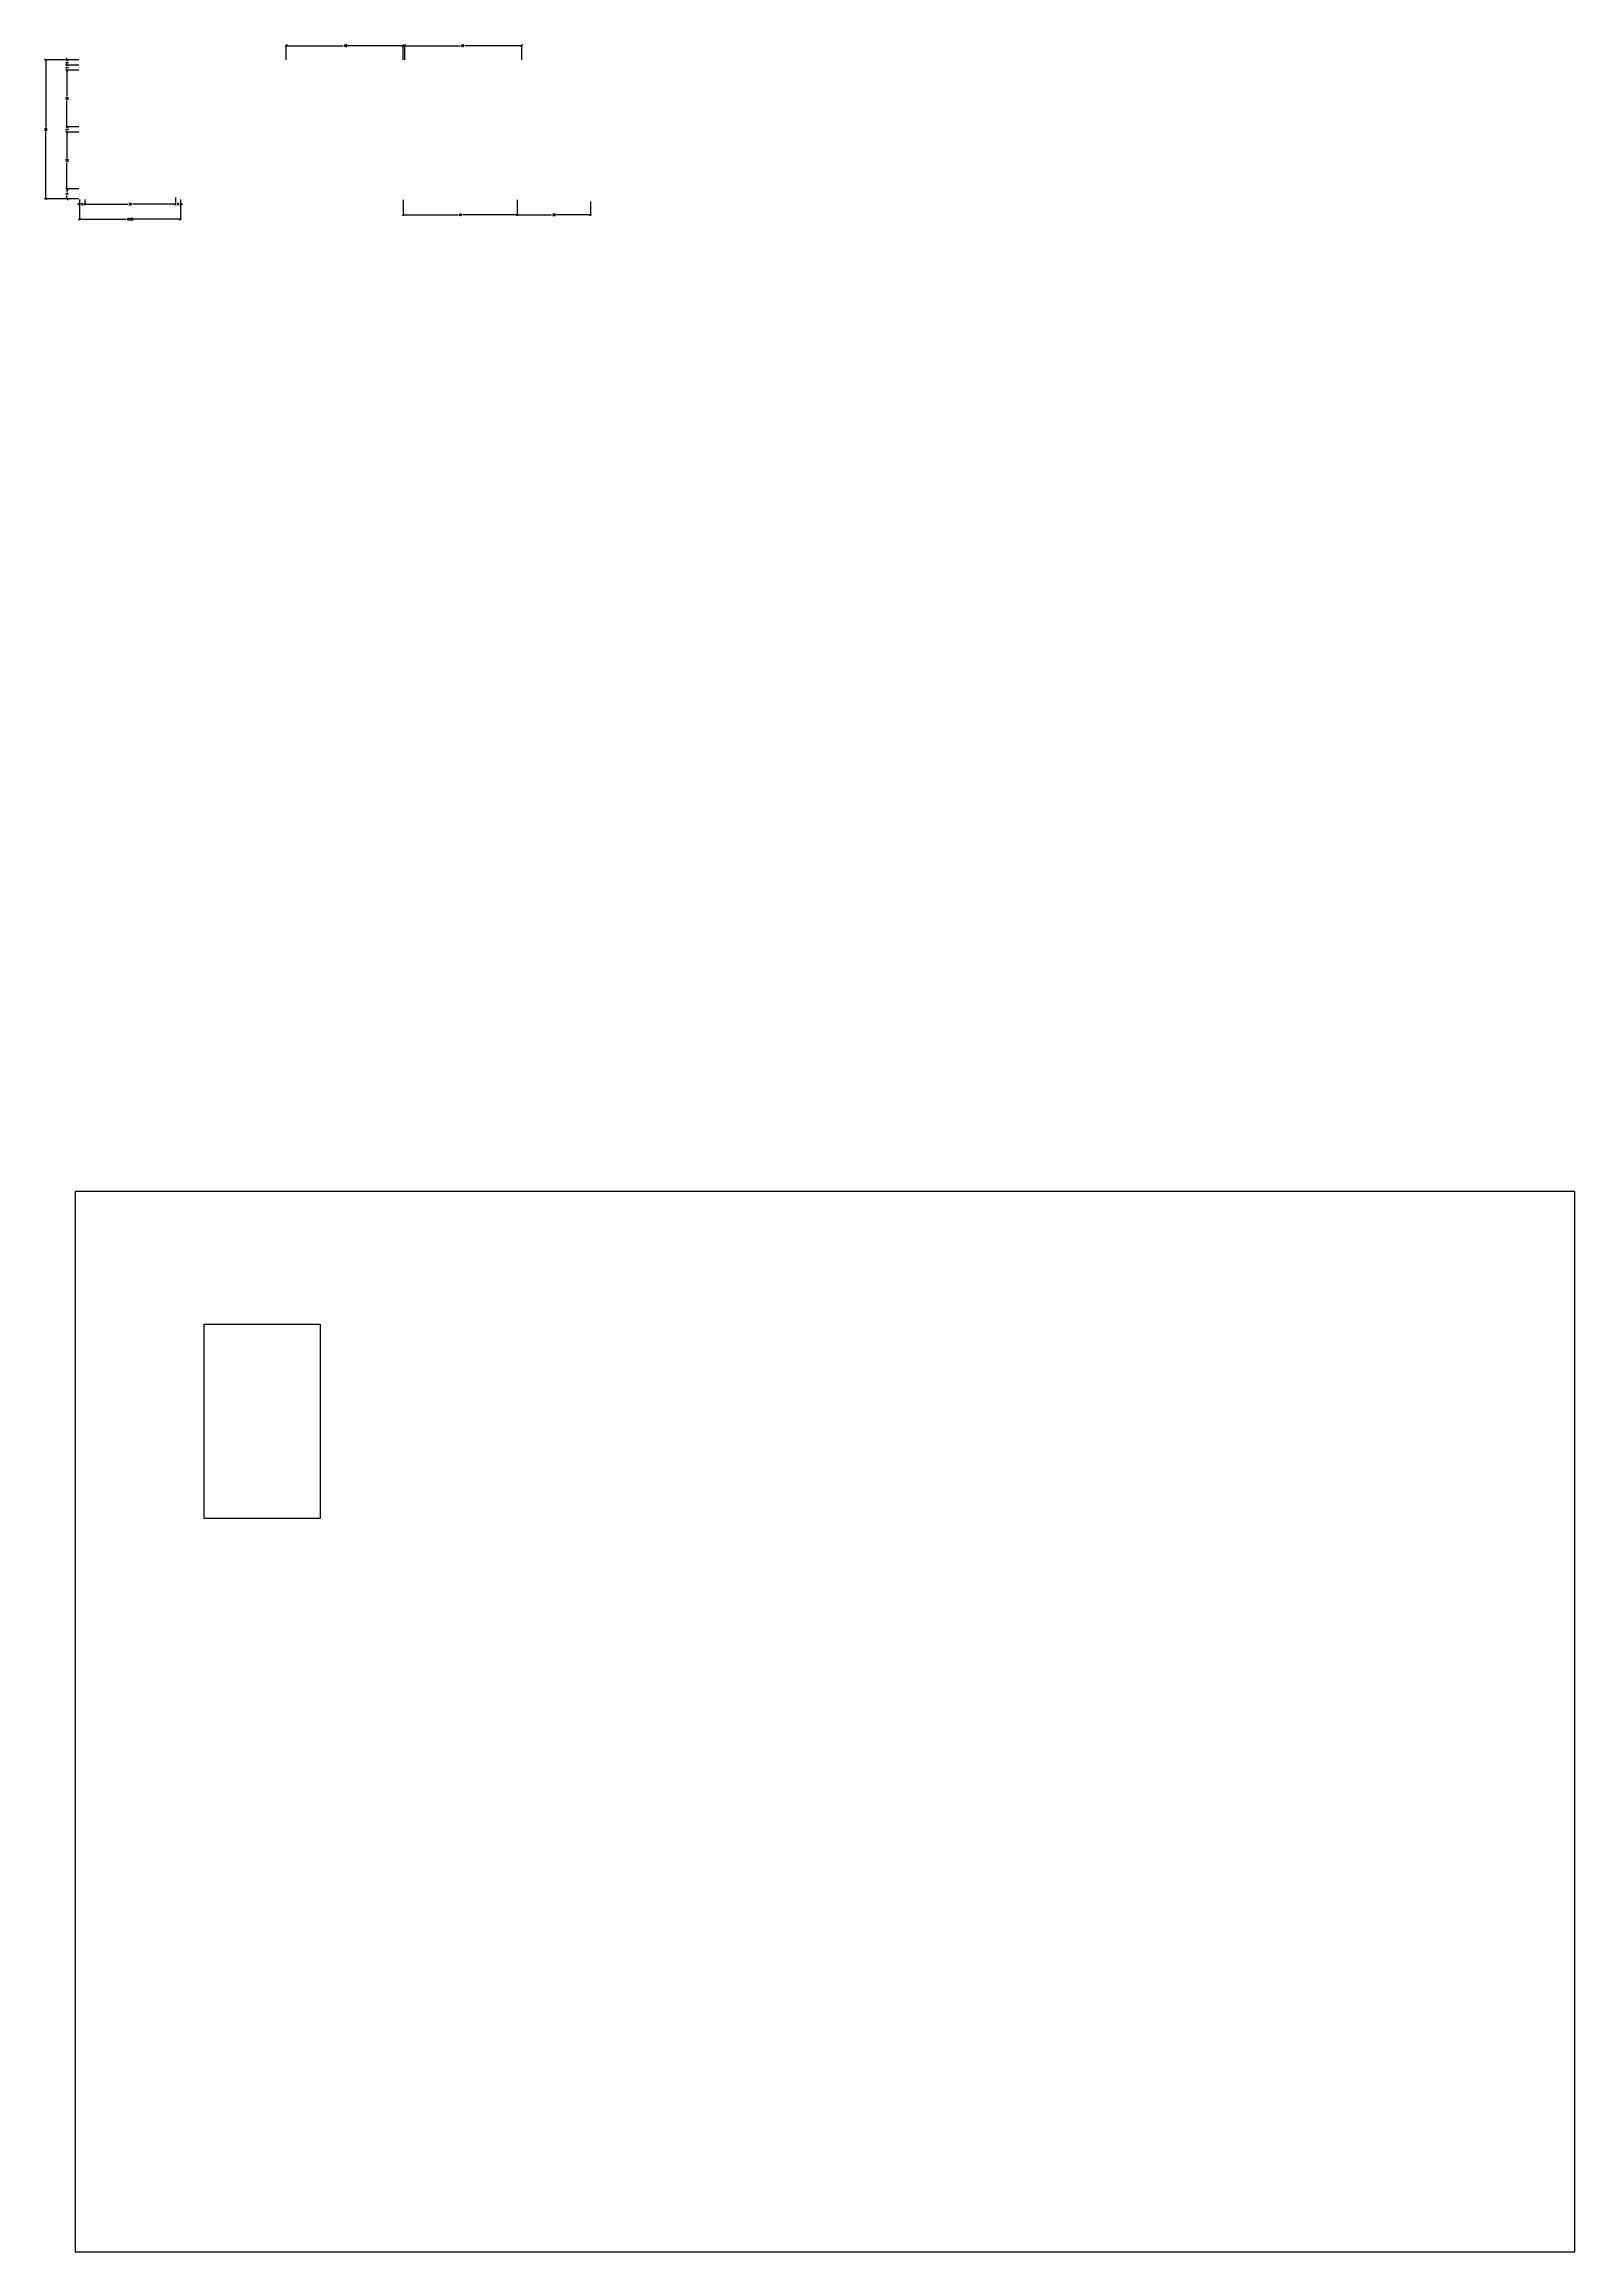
# Model space of a CAD drawing. Header units: inches. Extents: x 127 to 12054, y 222 to 18946.
# Drawn here: x 3318 to 3924, y 4114 to 4988 of the extents above; entities that cross this region are included whole.
import ezdxf

# ---------------------------------------------------------------- set-up
doc = ezdxf.new("R2010")
doc.units = ezdxf.units.IN
doc.header["$MEASUREMENT"] = 0
doc.layers.add('Arredi', color=3, linetype='Continuous', lineweight=30)
doc.layers.add('quote', color=2, linetype='Continuous', lineweight=9)
doc.styles.add('E-ROMANS', font='romans.shx', dxfattribs={"width": 0.8})
doc.dimstyles.new('E-0050_TICK_18', dxfattribs={"dimscale": 0.001, "dimtxt": 90, "dimasz": 90, "dimexe": 45, "dimexo": 30, "dimgap": 45, "dimtad": 0, "dimzin": 0, "dimdsep": 46, "dimtxsty": 'E-ROMANS', "dimblk": 'OBLIQUE', "dimcen": 45, "dimclrd": 256, "dimclre": 256, "dimclrt": 256, "dimadec": 0, "dimazin": 0, "dimtfac": 1, "dimtmove": 1, "dimatfit": 3, "dimldrblk": 'OPEN90', "dimfxl": 1, "dimtfill": 1, "dimtolj": 1, "dimtzin": 0, "dimarcsym": 0})

# ---------------------------------------------------------------- blocks, each defined once
blk = doc.blocks.new('_Oblique')
at = {"color": 0, "linetype": 'ByBlock', "lineweight": -2}
blk.add_line((-0.5, -0.5), (0.5, 0.5), dxfattribs=at)
blk = doc.blocks.new('*D70')
at = {"layer": 'Defpoints', "color": 0, "transparency": 16777216}
for p in [(3331.68, 4982.17), (3318.27, 4927.17), (3331.68, 4927.17)]:
    blk.add_point(p, dxfattribs=at)
at = {"layer": 'quote', "lineweight": -2, "transparency": 16777216}
for p, q in [((3331.41, 4982.17), (3317.86, 4982.17)), ((3318.27, 4982.17), (3318.27, 4955.6)), ((3318.27, 4927.17), (3318.27, 4953.74)), ((3331.41, 4927.17), (3317.86, 4927.17))]:
    blk.add_line(p, q, dxfattribs=at)
at = {"layer": 'quote', "lineweight": -2, "transparency": 16777216, "xscale": 0.81, "yscale": 0.81, "zscale": 0.81}
for p, rotation in [((3318.27, 4982.17), 90), ((3318.27, 4927.17), 270)]:
    blk.add_blockref('_Oblique', p, dxfattribs=dict(at, rotation=rotation))
at = {"layer": 'quote', "transparency": 16777216, "insert": (3318.27, 4954.67), "char_height": 0.81, "attachment_point": 5, "rotation": 90, "style": 'E-ROMANS', "bg_fill": 3, "box_fill_scale": 1.25, "bg_fill_color": 256, "bg_fill_true_color": 13158600, "bg_fill_transparency": 0}
blk.add_mtext('\\A1;55', dxfattribs=at)
blk = doc.blocks.new('_Open90')
at = {"color": 0, "linetype": 'ByBlock', "lineweight": -2}
for p, q in [((0, 0), (-1, 0)), ((-0.5, 0.5), (0, 0)), ((0, 0), (-0.5, -0.5))]:
    blk.add_line(p, q, dxfattribs=at)
blk = doc.blocks.new('*D71')
at = {"layer": 'quote', "lineweight": -2, "transparency": 16777216}
for p, q in [((3331.41, 4982.17), (3326.3, 4982.17)), ((3331.41, 4980.15), (3326.3, 4980.15)), ((3326.71, 4982.17), (3326.71, 4982.98)), ((3326.71, 4982.17), (3326.71, 4981.78)), ((3326.71, 4980.15), (3326.71, 4980.54)), ((3326.71, 4980.15), (3326.71, 4979.34))]:
    blk.add_line(p, q, dxfattribs=at)
at = {"layer": 'quote', "lineweight": -2, "transparency": 16777216, "xscale": 0.81, "yscale": 0.81, "zscale": 0.81}
for p, rotation in [((3326.71, 4982.17), 270), ((3326.71, 4980.15), 90)]:
    blk.add_blockref('_Oblique', p, dxfattribs=dict(at, rotation=rotation))
at = {"layer": 'quote', "transparency": 16777216, "insert": (3326.71, 4981.16), "char_height": 0.81, "attachment_point": 5, "rotation": 90, "style": 'E-ROMANS', "bg_fill": 3, "box_fill_scale": 1.25, "bg_fill_color": 256, "bg_fill_true_color": 13158600, "bg_fill_transparency": 0}
blk.add_mtext('\\A1;2', dxfattribs=at)
at = {"layer": 'Defpoints', "color": 0, "transparency": 16777216}
for p in [(3326.71, 4980.15), (3331.68, 4982.17), (3331.68, 4980.15)]:
    blk.add_point(p, dxfattribs=at)
blk = doc.blocks.new('*D72')
at = {"layer": 'quote', "lineweight": -2, "transparency": 16777216}
for p, q in [((3331.41, 4980.15), (3326.3, 4980.15)), ((3331.41, 4978.12), (3326.3, 4978.12)), ((3326.71, 4980.15), (3326.71, 4980.96)), ((3326.71, 4980.15), (3326.71, 4979.76)), ((3326.71, 4978.12), (3326.71, 4978.51)), ((3326.71, 4978.12), (3326.71, 4977.31))]:
    blk.add_line(p, q, dxfattribs=at)
at = {"layer": 'quote', "lineweight": -2, "transparency": 16777216, "xscale": 0.81, "yscale": 0.81, "zscale": 0.81}
for p, rotation in [((3326.71, 4980.15), 270), ((3326.71, 4978.12), 90)]:
    blk.add_blockref('_Oblique', p, dxfattribs=dict(at, rotation=rotation))
at = {"layer": 'quote', "transparency": 16777216, "insert": (3326.71, 4979.14), "char_height": 0.81, "attachment_point": 5, "rotation": 90, "style": 'E-ROMANS', "bg_fill": 3, "box_fill_scale": 1.25, "bg_fill_color": 256, "bg_fill_true_color": 13158600, "bg_fill_transparency": 0}
blk.add_mtext('\\A1;2', dxfattribs=at)
at = {"layer": 'Defpoints', "color": 0, "transparency": 16777216}
for p in [(3326.71, 4978.12), (3331.68, 4980.15), (3331.68, 4978.12)]:
    blk.add_point(p, dxfattribs=at)
blk = doc.blocks.new('*D73')
at = {"layer": 'Defpoints', "color": 0, "transparency": 16777216}
for p in [(3331.68, 4978.12), (3326.71, 4955.65), (3331.68, 4955.65)]:
    blk.add_point(p, dxfattribs=at)
at = {"layer": 'quote', "lineweight": -2, "transparency": 16777216}
for p, q in [((3331.41, 4978.12), (3326.3, 4978.12)), ((3326.71, 4978.12), (3326.71, 4967.82)), ((3326.71, 4955.65), (3326.71, 4965.96)), ((3331.41, 4955.65), (3326.3, 4955.65))]:
    blk.add_line(p, q, dxfattribs=at)
at = {"layer": 'quote', "lineweight": -2, "transparency": 16777216, "xscale": 0.81, "yscale": 0.81, "zscale": 0.81}
for p, rotation in [((3326.71, 4978.12), 90), ((3326.71, 4955.65), 270)]:
    blk.add_blockref('_Oblique', p, dxfattribs=dict(at, rotation=rotation))
at = {"layer": 'quote', "transparency": 16777216, "insert": (3326.71, 4966.89), "char_height": 0.81, "attachment_point": 5, "rotation": 90, "style": 'E-ROMANS', "bg_fill": 3, "box_fill_scale": 1.25, "bg_fill_color": 256, "bg_fill_true_color": 13158600, "bg_fill_transparency": 0}
blk.add_mtext('\\A1;22', dxfattribs=at)
blk = doc.blocks.new('*D74')
at = {"layer": 'quote', "lineweight": -2, "transparency": 16777216}
for p, q in [((3331.41, 4955.65), (3326.3, 4955.65)), ((3331.41, 4953.63), (3326.3, 4953.63)), ((3326.71, 4955.65), (3326.71, 4956.46)), ((3326.71, 4955.65), (3326.71, 4955.26)), ((3326.71, 4953.63), (3326.71, 4954.02)), ((3326.71, 4953.63), (3326.71, 4952.82))]:
    blk.add_line(p, q, dxfattribs=at)
at = {"layer": 'quote', "lineweight": -2, "transparency": 16777216, "xscale": 0.81, "yscale": 0.81, "zscale": 0.81}
for p, rotation in [((3326.71, 4955.65), 270), ((3326.71, 4953.63), 90)]:
    blk.add_blockref('_Oblique', p, dxfattribs=dict(at, rotation=rotation))
at = {"layer": 'quote', "transparency": 16777216, "insert": (3326.71, 4954.64), "char_height": 0.81, "attachment_point": 5, "rotation": 90, "style": 'E-ROMANS', "bg_fill": 3, "box_fill_scale": 1.25, "bg_fill_color": 256, "bg_fill_true_color": 13158600, "bg_fill_transparency": 0}
blk.add_mtext('\\A1;2', dxfattribs=at)
at = {"layer": 'Defpoints', "color": 0, "transparency": 16777216}
for p in [(3326.71, 4953.63), (3331.68, 4955.65), (3331.68, 4953.63)]:
    blk.add_point(p, dxfattribs=at)
blk = doc.blocks.new('*D75')
at = {"layer": 'Defpoints', "color": 0, "transparency": 16777216}
for p in [(3331.68, 4953.63), (3326.71, 4931.17), (3331.68, 4931.17)]:
    blk.add_point(p, dxfattribs=at)
at = {"layer": 'quote', "lineweight": -2, "transparency": 16777216}
for p, q in [((3331.41, 4953.63), (3326.3, 4953.63)), ((3326.71, 4953.63), (3326.71, 4943.33)), ((3326.71, 4931.17), (3326.71, 4941.47)), ((3331.41, 4931.17), (3326.3, 4931.17))]:
    blk.add_line(p, q, dxfattribs=at)
at = {"layer": 'quote', "lineweight": -2, "transparency": 16777216, "xscale": 0.81, "yscale": 0.81, "zscale": 0.81}
for p, rotation in [((3326.71, 4953.63), 90), ((3326.71, 4931.17), 270)]:
    blk.add_blockref('_Oblique', p, dxfattribs=dict(at, rotation=rotation))
at = {"layer": 'quote', "transparency": 16777216, "insert": (3326.71, 4942.4), "char_height": 0.81, "attachment_point": 5, "rotation": 90, "style": 'E-ROMANS', "bg_fill": 3, "box_fill_scale": 1.25, "bg_fill_color": 256, "bg_fill_true_color": 13158600, "bg_fill_transparency": 0}
blk.add_mtext('\\A1;22', dxfattribs=at)
blk = doc.blocks.new('*D76')
at = {"layer": 'quote', "lineweight": -2, "transparency": 16777216}
for p, q in [((3331.41, 4931.17), (3326.3, 4931.17)), ((3331.41, 4927.17), (3326.3, 4927.17)), ((3326.71, 4931.17), (3326.71, 4929.79)), ((3326.71, 4927.17), (3326.71, 4928.55))]:
    blk.add_line(p, q, dxfattribs=at)
at = {"layer": 'quote', "lineweight": -2, "transparency": 16777216, "xscale": 0.81, "yscale": 0.81, "zscale": 0.81}
for p, rotation in [((3326.71, 4931.17), 90), ((3326.71, 4927.17), 270)]:
    blk.add_blockref('_Oblique', p, dxfattribs=dict(at, rotation=rotation))
at = {"layer": 'quote', "transparency": 16777216, "insert": (3326.71, 4929.17), "char_height": 0.81, "attachment_point": 5, "rotation": 90, "style": 'E-ROMANS', "bg_fill": 3, "box_fill_scale": 1.25, "bg_fill_color": 256, "bg_fill_true_color": 13158600, "bg_fill_transparency": 0}
blk.add_mtext('\\A1;5', dxfattribs=at)
at = {"layer": 'Defpoints', "color": 0, "transparency": 16777216}
for p in [(3326.71, 4927.17), (3331.68, 4931.17), (3331.68, 4927.17)]:
    blk.add_point(p, dxfattribs=at)
blk = doc.blocks.new('*D77')
at = {"layer": 'Defpoints', "color": 0, "transparency": 16777216}
for p in [(3331.68, 4927.17), (3371.68, 4927.17), (3371.68, 4919.13)]:
    blk.add_point(p, dxfattribs=at)
at = {"layer": 'quote', "lineweight": -2, "transparency": 16777216}
for p, q in [((3331.68, 4926.9), (3331.68, 4918.73)), ((3371.68, 4926.9), (3371.68, 4918.73)), ((3331.68, 4919.13), (3349.98, 4919.13)), ((3371.68, 4919.13), (3353.38, 4919.13))]:
    blk.add_line(p, q, dxfattribs=at)
at = {"layer": 'quote', "lineweight": -2, "transparency": 16777216, "xscale": 0.81, "yscale": 0.81, "zscale": 0.81, "rotation": 180}
blk.add_blockref('_Oblique', (3331.68, 4919.13), dxfattribs=at)
at = {"layer": 'quote', "lineweight": -2, "transparency": 16777216, "xscale": 0.81, "yscale": 0.81, "zscale": 0.81}
blk.add_blockref('_Oblique', (3371.68, 4919.13), dxfattribs=at)
at = {"layer": 'quote', "transparency": 16777216, "insert": (3351.68, 4919.13), "char_height": 0.81, "attachment_point": 5, "style": 'E-ROMANS', "bg_fill": 3, "box_fill_scale": 1.25, "bg_fill_color": 256, "bg_fill_true_color": 13158600, "bg_fill_transparency": 0}
blk.add_mtext('\\A1;40.00', dxfattribs=at)
blk = doc.blocks.new('*D78')
at = {"layer": 'quote', "lineweight": -2, "transparency": 16777216}
for p, q in [((3331.68, 4925.04), (3330.87, 4925.04)), ((3331.68, 4926.9), (3331.68, 4924.64)), ((3331.68, 4925.04), (3332.07, 4925.04)), ((3333.71, 4925.04), (3333.32, 4925.04)), ((3333.71, 4926.9), (3333.71, 4924.64)), ((3333.71, 4925.04), (3334.52, 4925.04))]:
    blk.add_line(p, q, dxfattribs=at)
at = {"layer": 'quote', "lineweight": -2, "transparency": 16777216, "xscale": 0.81, "yscale": 0.81, "zscale": 0.81}
blk.add_blockref('_Oblique', (3331.68, 4925.04), dxfattribs=at)
at = {"layer": 'quote', "lineweight": -2, "transparency": 16777216, "xscale": 0.81, "yscale": 0.81, "zscale": 0.81, "rotation": 180}
blk.add_blockref('_Oblique', (3333.71, 4925.04), dxfattribs=at)
at = {"layer": 'quote', "transparency": 16777216, "insert": (3332.69, 4925.04), "char_height": 0.81, "attachment_point": 5, "style": 'E-ROMANS', "bg_fill": 3, "box_fill_scale": 1.25, "bg_fill_color": 256, "bg_fill_true_color": 13158600, "bg_fill_transparency": 0}
blk.add_mtext('\\A1;2', dxfattribs=at)
at = {"layer": 'Defpoints', "color": 0, "transparency": 16777216}
for p in [(3331.68, 4927.17), (3333.71, 4927.17), (3333.71, 4925.04)]:
    blk.add_point(p, dxfattribs=at)
blk = doc.blocks.new('*D79')
at = {"layer": 'Defpoints', "color": 0, "transparency": 16777216}
for p in [(3333.71, 4927.17), (3369.66, 4927.98), (3369.66, 4925.04)]:
    blk.add_point(p, dxfattribs=at)
at = {"layer": 'quote', "lineweight": -2, "transparency": 16777216}
for p, q in [((3333.71, 4926.9), (3333.71, 4924.64)), ((3333.71, 4925.04), (3350.75, 4925.04)), ((3369.66, 4925.04), (3352.61, 4925.04)), ((3369.66, 4927.71), (3369.66, 4924.64))]:
    blk.add_line(p, q, dxfattribs=at)
at = {"layer": 'quote', "lineweight": -2, "transparency": 16777216, "xscale": 0.81, "yscale": 0.81, "zscale": 0.81, "rotation": 180}
blk.add_blockref('_Oblique', (3333.71, 4925.04), dxfattribs=at)
at = {"layer": 'quote', "lineweight": -2, "transparency": 16777216, "xscale": 0.81, "yscale": 0.81, "zscale": 0.81}
blk.add_blockref('_Oblique', (3369.66, 4925.04), dxfattribs=at)
at = {"layer": 'quote', "transparency": 16777216, "insert": (3351.68, 4925.04), "char_height": 0.81, "attachment_point": 5, "style": 'E-ROMANS', "bg_fill": 3, "box_fill_scale": 1.25, "bg_fill_color": 256, "bg_fill_true_color": 13158600, "bg_fill_transparency": 0}
blk.add_mtext('\\A1;36', dxfattribs=at)
blk = doc.blocks.new('*D80')
at = {"layer": 'quote', "lineweight": -2, "transparency": 16777216}
for p, q in [((3369.66, 4925.04), (3368.85, 4925.04)), ((3369.66, 4927.71), (3369.66, 4924.64)), ((3369.66, 4925.04), (3370.05, 4925.04)), ((3371.68, 4925.04), (3371.29, 4925.04)), ((3371.68, 4926.9), (3371.68, 4924.64)), ((3371.68, 4925.04), (3372.49, 4925.04))]:
    blk.add_line(p, q, dxfattribs=at)
at = {"layer": 'quote', "lineweight": -2, "transparency": 16777216, "xscale": 0.81, "yscale": 0.81, "zscale": 0.81}
blk.add_blockref('_Oblique', (3369.66, 4925.04), dxfattribs=at)
at = {"layer": 'quote', "lineweight": -2, "transparency": 16777216, "xscale": 0.81, "yscale": 0.81, "zscale": 0.81, "rotation": 180}
blk.add_blockref('_Oblique', (3371.68, 4925.04), dxfattribs=at)
at = {"layer": 'quote', "transparency": 16777216, "insert": (3370.67, 4925.04), "char_height": 0.81, "attachment_point": 5, "style": 'E-ROMANS', "bg_fill": 3, "box_fill_scale": 1.25, "bg_fill_color": 256, "bg_fill_true_color": 13158600, "bg_fill_transparency": 0}
blk.add_mtext('\\A1;2', dxfattribs=at)
at = {"layer": 'Defpoints', "color": 0, "transparency": 16777216}
for p in [(3369.66, 4927.98), (3371.68, 4927.17), (3371.68, 4925.04)]:
    blk.add_point(p, dxfattribs=at)
blk = doc.blocks.new('*D81')
at = {"layer": 'Defpoints', "color": 0, "transparency": 16777216}
for p in [(3460.57, 4987.84), (3413.57, 4982.01), (3460.57, 4982.01)]:
    blk.add_point(p, dxfattribs=at)
at = {"layer": 'quote', "lineweight": -2, "transparency": 16777216}
for p, q in [((3413.57, 4982.28), (3413.57, 4988.24)), ((3413.57, 4987.84), (3436.14, 4987.84)), ((3460.57, 4987.84), (3438, 4987.84)), ((3460.57, 4982.28), (3460.57, 4988.24))]:
    blk.add_line(p, q, dxfattribs=at)
at = {"layer": 'quote', "lineweight": -2, "transparency": 16777216, "xscale": 0.81, "yscale": 0.81, "zscale": 0.81, "rotation": 180}
blk.add_blockref('_Oblique', (3413.57, 4987.84), dxfattribs=at)
at = {"layer": 'quote', "lineweight": -2, "transparency": 16777216, "xscale": 0.81, "yscale": 0.81, "zscale": 0.81}
blk.add_blockref('_Oblique', (3460.57, 4987.84), dxfattribs=at)
at = {"layer": 'quote', "transparency": 16777216, "insert": (3437.07, 4987.84), "char_height": 0.81, "attachment_point": 5, "style": 'E-ROMANS', "bg_fill": 3, "box_fill_scale": 1.25, "bg_fill_color": 256, "bg_fill_true_color": 13158600, "bg_fill_transparency": 0}
blk.add_mtext('\\A1;48', dxfattribs=at)
blk = doc.blocks.new('*D82')
at = {"layer": 'Defpoints', "color": 0, "transparency": 16777216}
for p in [(3506.84, 4987.84), (3459.84, 4982.01), (3506.84, 4982.01)]:
    blk.add_point(p, dxfattribs=at)
at = {"layer": 'quote', "lineweight": -2, "transparency": 16777216}
for p, q in [((3459.84, 4982.28), (3459.84, 4988.24)), ((3459.84, 4987.84), (3482.41, 4987.84)), ((3506.84, 4987.84), (3484.27, 4987.84)), ((3506.84, 4982.28), (3506.84, 4988.24))]:
    blk.add_line(p, q, dxfattribs=at)
at = {"layer": 'quote', "lineweight": -2, "transparency": 16777216, "xscale": 0.81, "yscale": 0.81, "zscale": 0.81, "rotation": 180}
blk.add_blockref('_Oblique', (3459.84, 4987.84), dxfattribs=at)
at = {"layer": 'quote', "lineweight": -2, "transparency": 16777216, "xscale": 0.81, "yscale": 0.81, "zscale": 0.81}
blk.add_blockref('_Oblique', (3506.84, 4987.84), dxfattribs=at)
at = {"layer": 'quote', "transparency": 16777216, "insert": (3483.34, 4987.84), "char_height": 0.81, "attachment_point": 5, "style": 'E-ROMANS', "bg_fill": 3, "box_fill_scale": 1.25, "bg_fill_color": 256, "bg_fill_true_color": 13158600, "bg_fill_transparency": 0}
blk.add_mtext('\\A1;48', dxfattribs=at)
blk = doc.blocks.new('*D83')
at = {"layer": 'Defpoints', "color": 0, "transparency": 16777216}
for p in [(3459.84, 4927.01), (3504.98, 4927.01), (3504.98, 4920.85)]:
    blk.add_point(p, dxfattribs=at)
at = {"layer": 'quote', "lineweight": -2, "transparency": 16777216}
for p, q in [((3459.84, 4926.74), (3459.84, 4920.44)), ((3504.98, 4926.74), (3504.98, 4920.44)), ((3459.84, 4920.85), (3481.48, 4920.85)), ((3504.98, 4920.85), (3483.34, 4920.85))]:
    blk.add_line(p, q, dxfattribs=at)
at = {"layer": 'quote', "lineweight": -2, "transparency": 16777216, "xscale": 0.81, "yscale": 0.81, "zscale": 0.81, "rotation": 180}
blk.add_blockref('_Oblique', (3459.84, 4920.85), dxfattribs=at)
at = {"layer": 'quote', "lineweight": -2, "transparency": 16777216, "xscale": 0.81, "yscale": 0.81, "zscale": 0.81}
blk.add_blockref('_Oblique', (3504.98, 4920.85), dxfattribs=at)
at = {"layer": 'quote', "transparency": 16777216, "insert": (3482.41, 4920.85), "char_height": 0.81, "attachment_point": 5, "style": 'E-ROMANS', "bg_fill": 3, "box_fill_scale": 1.25, "bg_fill_color": 256, "bg_fill_true_color": 13158600, "bg_fill_transparency": 0}
blk.add_mtext('\\A1;46', dxfattribs=at)
blk = doc.blocks.new('*D84')
at = {"layer": 'Defpoints', "color": 0, "transparency": 16777216}
for p in [(3504.98, 4927.01), (3534.12, 4926.4), (3534.12, 4920.85)]:
    blk.add_point(p, dxfattribs=at)
at = {"layer": 'quote', "lineweight": -2, "transparency": 16777216}
for p, q in [((3504.98, 4926.74), (3504.98, 4920.44)), ((3534.12, 4926.13), (3534.12, 4920.44)), ((3504.98, 4920.85), (3518.62, 4920.85)), ((3534.12, 4920.85), (3520.48, 4920.85))]:
    blk.add_line(p, q, dxfattribs=at)
at = {"layer": 'quote', "lineweight": -2, "transparency": 16777216, "xscale": 0.81, "yscale": 0.81, "zscale": 0.81, "rotation": 180}
blk.add_blockref('_Oblique', (3504.98, 4920.85), dxfattribs=at)
at = {"layer": 'quote', "lineweight": -2, "transparency": 16777216, "xscale": 0.81, "yscale": 0.81, "zscale": 0.81}
blk.add_blockref('_Oblique', (3534.12, 4920.85), dxfattribs=at)
at = {"layer": 'quote', "transparency": 16777216, "insert": (3519.55, 4920.85), "char_height": 0.81, "attachment_point": 5, "style": 'E-ROMANS', "bg_fill": 3, "box_fill_scale": 1.25, "bg_fill_color": 256, "bg_fill_true_color": 13158600, "bg_fill_transparency": 0}
blk.add_mtext('\\A1;30', dxfattribs=at)

msp = doc.modelspace()

# ---------------------------------------------------------------- linework, layer by layer
at = {"layer": 'Arredi'}
for p, q in [((3380.981, 4404.382), (3380.981, 4481.382)), ((3380.981, 4481.382), (3426.981, 4481.382)), ((3426.981, 4481.382), (3426.981, 4404.382)), ((3426.981, 4404.382), (3380.981, 4404.382))]:
    msp.add_line(p, q, dxfattribs=at)
msp.add_lwpolyline([(3330.003, 4113.956), (3924.003, 4113.956), (3924.003, 4533.956), (3330.003, 4533.956)], close=True, dxfattribs=at)

# ---------------------------------------------------------------- dimensions: what is measured, and where the dimension line sits
at = {"layer": 'quote'}
for base, p1, p2, text, picture, middle in [((3460.573, 4987.838), (3413.573, 4982.008), (3460.573, 4982.008), '48', '*D81', (3437.073, 4987.838)), ((3504.984, 4920.848), (3459.844, 4927.008), (3504.984, 4927.008), '46', '*D83', (3482.414, 4920.848))]:
    dim = msp.add_linear_dim(base=base, p1=p1, p2=p2, text=text, dimstyle='E-0050_TICK_18', override={"dimscale": 0.009}, dxfattribs=at)
    dim.commit()
    dim.dimension.update_dxf_attribs({"geometry": picture, "text_midpoint": middle})
dim = msp.add_linear_dim(base=(3318.268, 4927.172), p1=(3331.683, 4982.172), p2=(3331.683, 4927.172), angle=90, text='55', dimstyle='E-0050_TICK_18', override={"dimscale": 0.009}, dxfattribs=at)
dim.commit()
dim.dimension.update_dxf_attribs({"geometry": '*D70', "text_midpoint": (3318.268, 4954.672)})

# ---------------------------------------------------------------- next in the draw order: dimensions: what is measured, and where the dimension line sits
for base, p1, p2, text, picture, middle in [((3506.844, 4987.838), (3459.844, 4982.008), (3506.844, 4982.008), '48', '*D82', (3483.344, 4987.838)), ((3534.121, 4920.848), (3504.984, 4927.008), (3534.121, 4926.398), '30', '*D84', (3519.552, 4920.848))]:
    dim = msp.add_linear_dim(base=base, p1=p1, p2=p2, text=text, dimstyle='E-0050_TICK_18', override={"dimscale": 0.009}, dxfattribs=at)
    dim.commit()
    dim.dimension.update_dxf_attribs({"geometry": picture, "text_midpoint": middle})
dim = msp.add_linear_dim(base=(3326.706, 4980.148), p1=(3331.683, 4982.172), p2=(3331.683, 4980.148), angle=90, text='2', dimstyle='E-0050_TICK_18', override={"dimscale": 0.009}, dxfattribs=at)
dim.commit()
dim.dimension.update_dxf_attribs({"geometry": '*D71', "text_midpoint": (3326.706, 4981.16)})

# ---------------------------------------------------------------- next in the draw order: dimensions: what is measured, and where the dimension line sits
dim = msp.add_linear_dim(base=(3326.706, 4978.123), p1=(3331.683, 4980.148), p2=(3331.683, 4978.123), angle=90, text='2', dimstyle='E-0050_TICK_18', override={"dimscale": 0.009}, dxfattribs=at)
dim.commit()
dim.dimension.update_dxf_attribs({"geometry": '*D72', "text_midpoint": (3326.706, 4979.135)})

# ---------------------------------------------------------------- next in the draw order: dimensions: what is measured, and where the dimension line sits
dim = msp.add_linear_dim(base=(3326.706, 4955.652), p1=(3331.683, 4978.123), p2=(3331.683, 4955.652), angle=90, text='22', dimstyle='E-0050_TICK_18', override={"dimscale": 0.009}, dxfattribs=at)
dim.commit()
dim.dimension.update_dxf_attribs({"geometry": '*D73', "text_midpoint": (3326.706, 4966.888)})

# ---------------------------------------------------------------- next in the draw order: dimensions: what is measured, and where the dimension line sits
dim = msp.add_linear_dim(base=(3326.706, 4953.628), p1=(3331.683, 4955.652), p2=(3331.683, 4953.628), angle=90, text='2', dimstyle='E-0050_TICK_18', override={"dimscale": 0.009}, dxfattribs=at)
dim.commit()
dim.dimension.update_dxf_attribs({"geometry": '*D74', "text_midpoint": (3326.706, 4954.64)})

# ---------------------------------------------------------------- next in the draw order: dimensions: what is measured, and where the dimension line sits
dim = msp.add_linear_dim(base=(3326.706, 4931.172), p1=(3331.683, 4953.628), p2=(3331.683, 4931.172), angle=90, text='22', dimstyle='E-0050_TICK_18', override={"dimscale": 0.009}, dxfattribs=at)
dim.commit()
dim.dimension.update_dxf_attribs({"geometry": '*D75', "text_midpoint": (3326.706, 4942.4)})

# ---------------------------------------------------------------- next in the draw order: dimensions: what is measured, and where the dimension line sits
dim = msp.add_linear_dim(base=(3326.706, 4927.172), p1=(3331.683, 4931.172), p2=(3331.683, 4927.172), angle=90, text='5', dimstyle='E-0050_TICK_18', override={"dimscale": 0.009}, dxfattribs=at)
dim.commit()
dim.dimension.update_dxf_attribs({"geometry": '*D76', "text_midpoint": (3326.706, 4929.172)})

# ---------------------------------------------------------------- next in the draw order: dimensions: what is measured, and where the dimension line sits
dim = msp.add_linear_dim(base=(3371.683, 4919.133), p1=(3331.683, 4927.172), p2=(3371.683, 4927.172), dimstyle='E-0050_TICK_18', override={"dimscale": 0.009}, dxfattribs=at)
dim.commit()
dim.dimension.update_dxf_attribs({"geometry": '*D77', "text_midpoint": (3351.683, 4919.133)})

# ---------------------------------------------------------------- next in the draw order: dimensions: what is measured, and where the dimension line sits
dim = msp.add_linear_dim(base=(3333.707, 4925.041), p1=(3331.683, 4927.172), p2=(3333.707, 4927.172), text='2', dimstyle='E-0050_TICK_18', override={"dimscale": 0.009}, dxfattribs=at)
dim.commit()
dim.dimension.update_dxf_attribs({"geometry": '*D78', "text_midpoint": (3332.695, 4925.041)})

# ---------------------------------------------------------------- next in the draw order: dimensions: what is measured, and where the dimension line sits
dim = msp.add_linear_dim(base=(3369.658, 4925.041), p1=(3333.707, 4927.172), p2=(3369.658, 4927.978), text='36', dimstyle='E-0050_TICK_18', override={"dimscale": 0.009}, dxfattribs=at)
dim.commit()
dim.dimension.update_dxf_attribs({"geometry": '*D79', "text_midpoint": (3351.683, 4925.041)})

# ---------------------------------------------------------------- next in the draw order: dimensions: what is measured, and where the dimension line sits
dim = msp.add_linear_dim(base=(3371.683, 4925.041), p1=(3369.658, 4927.978), p2=(3371.683, 4927.172), text='2', dimstyle='E-0050_TICK_18', override={"dimscale": 0.009}, dxfattribs=at)
dim.commit()
dim.dimension.update_dxf_attribs({"geometry": '*D80', "text_midpoint": (3370.67, 4925.041)})

doc.saveas('drawing.dxf')
